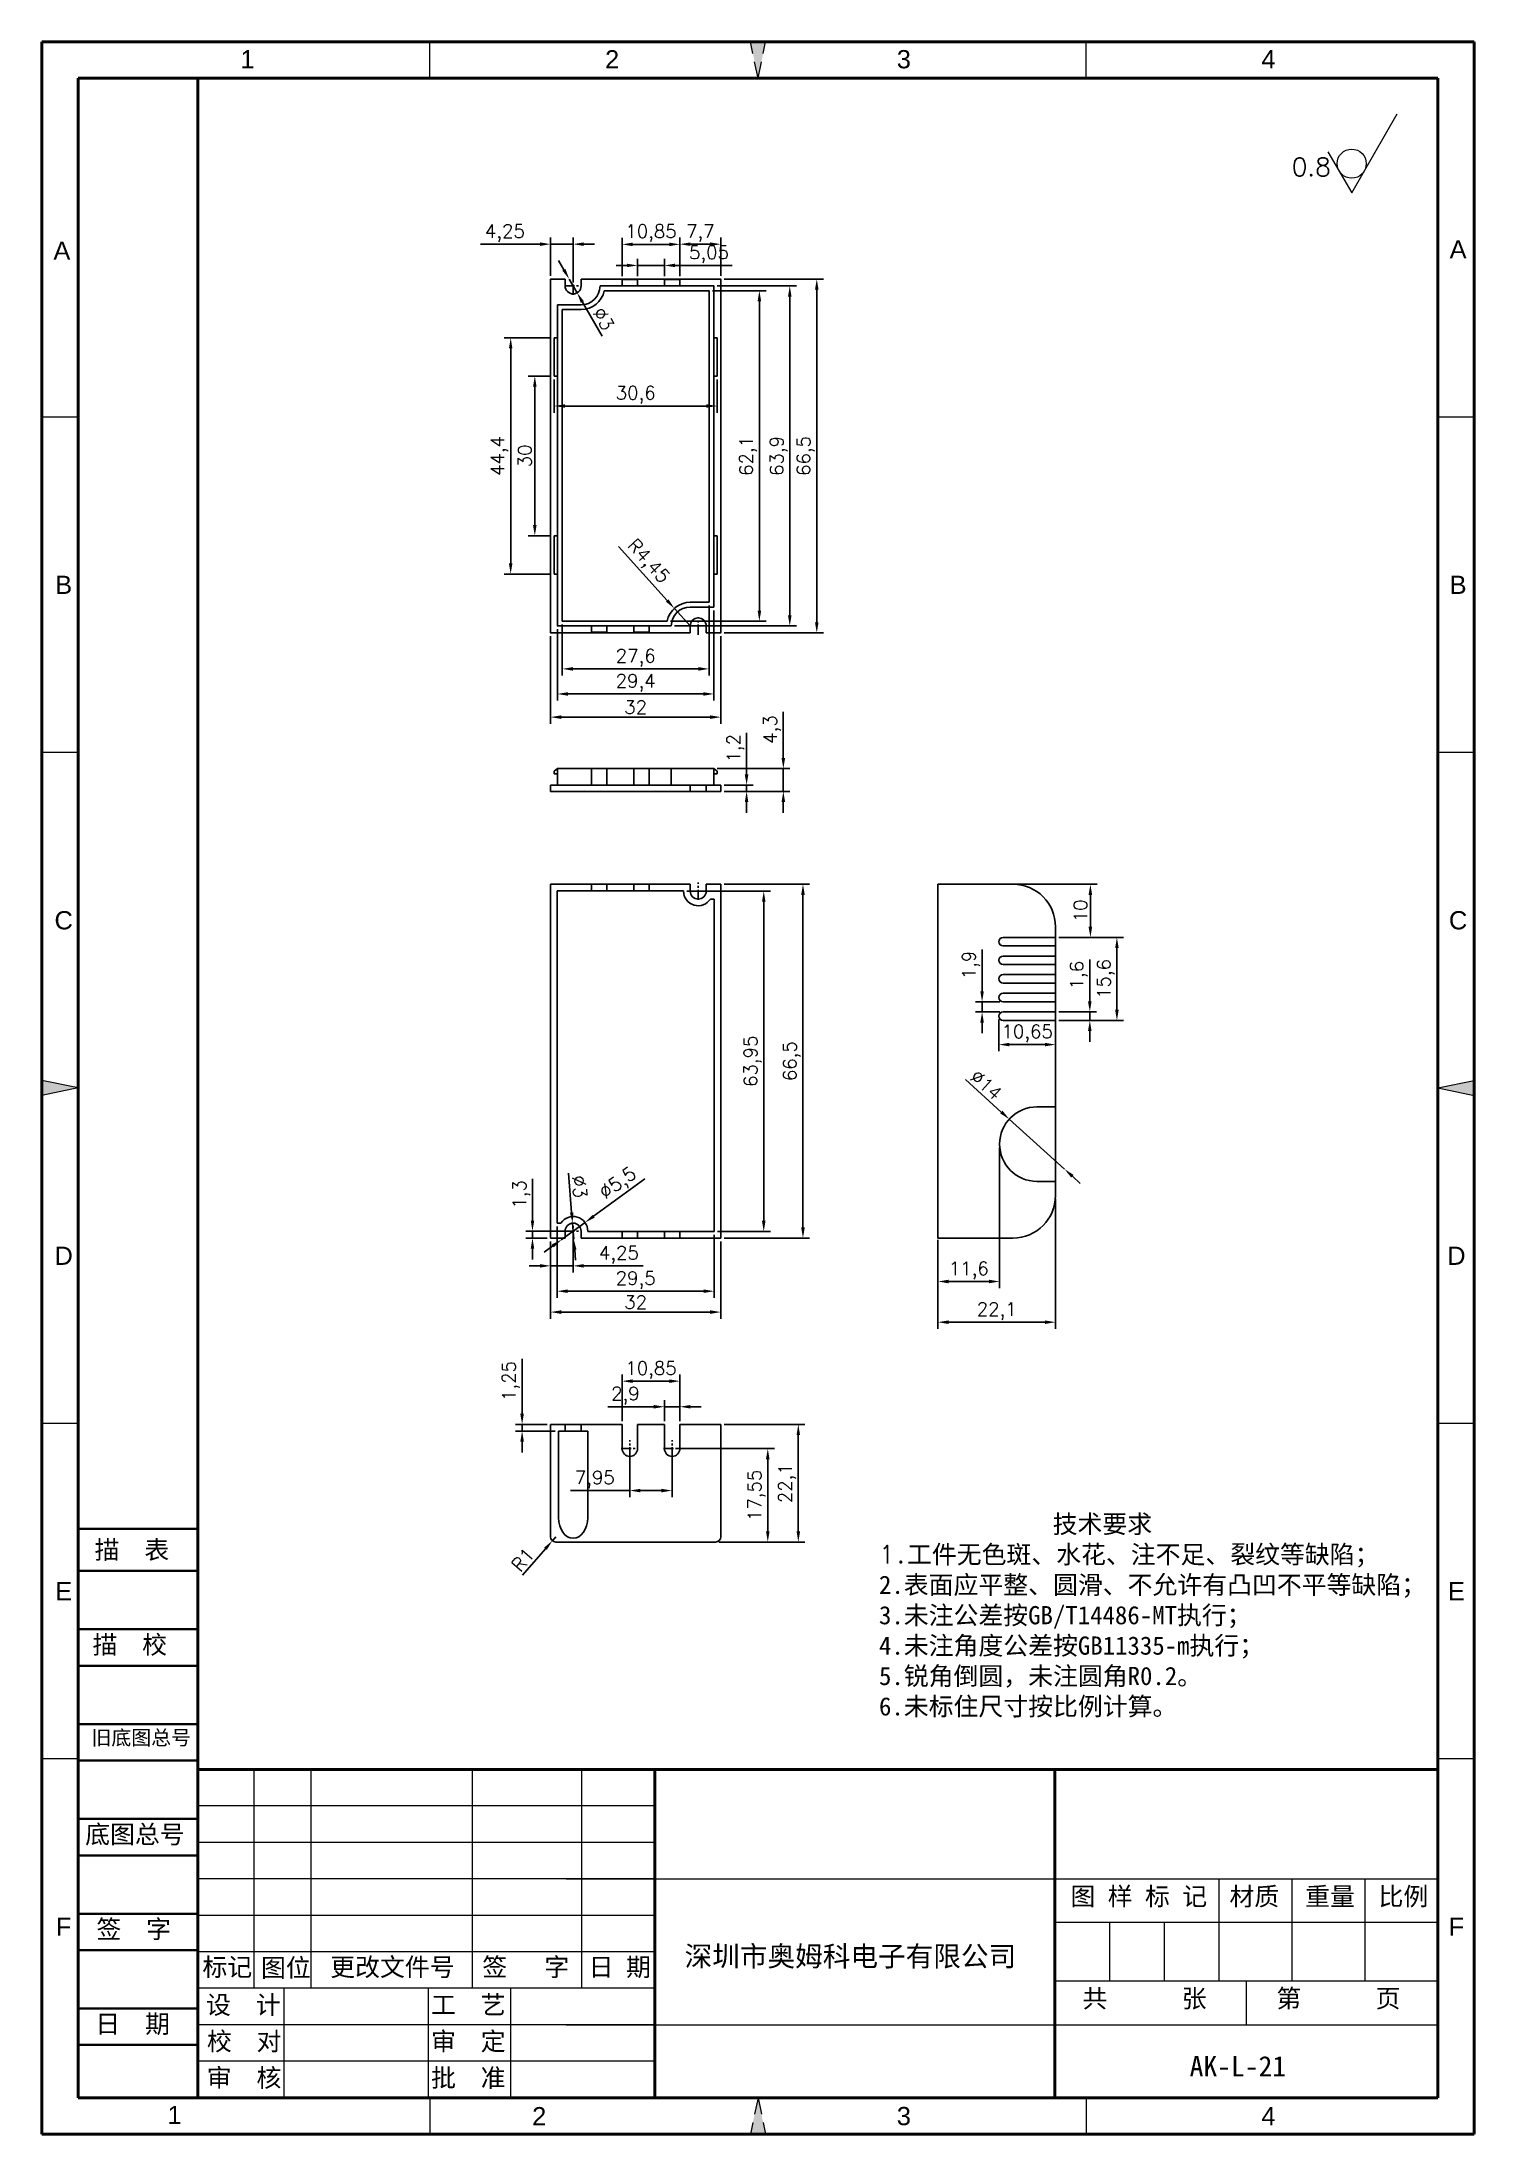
# Model space of a CAD drawing. Header units: millimetres. Extents: x 19965 to 22482, y -501 to 285.
# Drawn here: x 20527 to 20796.1, y -471.3 to -78 of the extents above; entities that cross this region are included whole.
import ezdxf
from ezdxf.enums import TextEntityAlignment as Align

# ---------------------------------------------------------------- set-up
doc = ezdxf.new("R2010")
doc.units = ezdxf.units.MM
for name, pattern in [('ACAD_ISO10W100', [18, 12, -3, 0, -3]), ('CENTER', [50.8, 31.75, -6.35, 6.35, -6.35]), ('HIDDEN2', [4.7625, 3.175, -1.5875])]:
    doc.linetypes.add(name, pattern=pattern)
for name, color, linetype, lineweight in [('dim', 82, 'Continuous', 9), ('图层1', 7, 'ACAD_ISO10W100', 15), ('图层2', 7, 'Continuous', 30), ('图层3', 7, 'Continuous', 15), ('图层4', 7, 'Continuous', 40), ('图层5', 7, 'HIDDEN2', 15), ('细实线', 3, 'Continuous', 18)]:
    doc.layers.add(name, color=color, linetype=linetype, lineweight=lineweight)
doc.layers.add('尺寸线', color=7, linetype='Continuous')
doc.styles.get("Standard").update_dxf_attribs({"font": 'txt', "bigfont": 'gbcbig.shx'})
doc.styles.add('样式 3', font='arial.ttf', dxfattribs={"height": 3.8})
doc.dimstyles.new('ISO-25', dxfattribs={"dimtxt": 2.5, "dimasz": 2.5, "dimexe": 1.25, "dimexo": 0.625, "dimtad": 1, "dimtxsty": 'Standard', "dimcen": 2.5, "dimadec": 0, "dimazin": 0, "dimtfac": 1, "dimtmove": 0, "dimatfit": 3, "dimfxl": 1, "dimarcsym": 0})

msp = doc.modelspace()

# ---------------------------------------------------------------- texts
at = {"layer": '图层1', "color": 0, "style": '样式 3'}
for s, p in [('B', (20531.052, -180.088)), ('B', (20793.112, -180.088)), ('C', (20531.052, -243.134)), ('C', (20793.112, -243.134)), ('D', (20531.052, -306.18)), ('D', (20792.791, -306.18)), ('E', (20531.052, -369.226)), ('E', (20792.791, -369.226)), ('F', (20531.052, -432.272)), ('F', (20792.791, -432.272))]:
    msp.add_text(s, height=3.426, dxfattribs=at).set_placement(p, align=Align.MIDDLE)
at = {"layer": '图层1', "color": 0, "attachment_point": 1}
for s, insert, char_height, width in [('{\\fSimSun|b0|i0|c134|p2;图 样 标 记}', (20720.267, -424.85), 3.42642, 42.50991), ('{\\fSimSun|b0|i0|c134|p2;材质 }', (20750.151, -424.865), 3.42642, 28.57673), ('{\\fSimSun|b0|i0|c134|p2;深圳市奥姆科电子有限公司}', (20647.749, -435.921), 3.80713, 71.9369), ('{\\fSimSun|b0|i0|c134|p2;标记}', (20557.139, -438.138), 3.42642, 9.59397), ('{\\fSimSun|b0|i0|c134|p2;图位}', (20568.142, -438.276), 3.42642, 9.59397), ('{\\fSimSun|b0|i0|c134|p2;更改文件号}', (20581.152, -438.138), 3.42642, 28.57673), ('{\\fSimSun|b0|i0|c134|p2;审  核}', (20557.945, -458.955), 3.42642, 27.78591), ('{\\fSimSun|b0|i0|c134|p2;批  准}', (20600.099, -458.955), 3.42642, 28.57673), ('{\\fSimSun|b0|i0|c134|p2;AK-L-21}', (20742.662, -456.596), 3.80713, 47.23323)]:
    msp.add_mtext(s, dxfattribs=dict(at, insert=insert, char_height=char_height, width=width))
at = {"layer": '图层2', "color": 0, "attachment_point": 1}
for s, insert, char_height, width in [('{\\fSimSun|b0|i0|c134|p2;描\\fSimSun|b0|i0|c0|p2;  \\fSimSun|b0|i0|c134|p2;表}', (20536.867, -359.741), 3.42638, 38.39488), ('{\\fSimSun|b0|i0|c134|p2;描\\fSimSun|b0|i0|c0|p2;  \\fSimSun|b0|i0|c134|p2;校}', (20536.477, -377.558), 3.42638, 38.39488), ('{\\fSimSun|b0|i0|c134|p2;旧底图总号}', (20536.284, -395.375), 2.74113, 38.39488), ('{\\fSimSun|b0|i0|c134|p2;底图总号}', (20535.096, -413.192), 3.42638, 38.39488), ('{\\fSimSun|b0|i0|c134|p2;重量 }', (20764.378, -424.865), 3.42642, 28.57673), ('{\\fSimSun|b0|i0|c134|p2;比例 }', (20778.163, -424.865), 3.42642, 28.57673), ('{\\fSimSun|b0|i0|c134|p2;签\\fSimSun|b0|i0|c0|p2;  \\fSimSun|b0|i0|c134|p2;字}', (20537.218, -431.009), 3.42638, 38.39488), ('{\\fSimSun|b0|i0|c134|p2;签   字}', (20609.724, -438.138), 3.42642, 28.57673), ('{\\fSimSun|b0|i0|c134|p2;日 期}', (20629.739, -438.138), 3.42642, 28.57673), ('{\\fSimSun|b0|i0|c134|p2;共      张}', (20722.525, -444.038), 3.42642, 37.91013), ('{\\fSimSun|b0|i0|c134|p2;第      页}', (20758.958, -444.038), 3.42642, 35.18807), ('{\\fSimSun|b0|i0|c134|p2;设  计}', (20557.812, -445.249), 3.42642, 26.56021), ('{\\fSimSun|b0|i0|c134|p2;工  艺}', (20600.099, -445.249), 3.42642, 28.57673), ('{\\fSimSun|b0|i0|c134|p2;日\\fSimSun|b0|i0|c0|p2;  \\fSimSun|b0|i0|c134|p2;期}', (20537.023, -448.827), 3.42638, 38.39488), ('{\\fSimSun|b0|i0|c134|p2;校  对}', (20557.977, -452.102), 3.42642, 24.84399), ('{\\fSimSun|b0|i0|c134|p2;审  定}', (20600.099, -452.102), 3.42642, 28.57673)]:
    msp.add_mtext(s, dxfattribs=dict(at, insert=insert, char_height=char_height, width=width))
at = {"layer": '图层3', "color": 0, "insert": (20684.28, -354.884), "char_height": 3.42642, "width": 162.28996, "attachment_point": 1}
msp.add_mtext('{\\fSimSun|b0|i0|c134|p54;              技术要求\\P}1{\\fSimSun|b0|i0|c134|p54;.工件无色斑、水花、注不足、裂纹等缺陷；\\P2.表面应平整、圆滑、不允许有凸凹不平等缺陷；\\P3.未注公差按GB/T14486-MT执行；\\P4.未注角度公差按GB11335-m执行；\\P5.锐角倒圆，未注圆角R0.2。}\\P{\\fSimSun|b0|i0|c134|p2;6.未标住尺寸按比例计算。}', dxfattribs=at)
at = {"layer": '图层5', "color": 0, "style": '样式 3'}
for s, p in [('1', (20565.602, -81.31)), ('2', (20634.13, -81.31)), ('3', (20688.953, -81.31)), ('4', (20757.481, -81.31)), ('A', (20530.719, -117.292)), ('A', (20793.112, -117.042)), ('1', (20551.896, -467.659)), ('2', (20620.425, -467.864)), ('3', (20688.953, -467.864)), ('4', (20757.481, -467.864))]:
    msp.add_text(s, height=3.426, dxfattribs=at).set_placement(p, align=Align.MIDDLE)
at = {"layer": '细实线', "color": 0, "insert": (20761.852, -99.843), "char_height": 3.4264, "width": 12.79235, "attachment_point": 1}
msp.add_mtext('0.8', dxfattribs=at)

# ---------------------------------------------------------------- blocks, each defined once
blk = doc.blocks.new('*D1343')
at = {"layer": 'Defpoints', "color": 0, "transparency": 16777216}
for p in [(20654.55, -122.62), (20672.59, -122.62), (20654.55, -189.12)]:
    blk.add_point(p, dxfattribs=at)
at = {"layer": 'dim', "color": 0, "lineweight": -2, "transparency": 16777216}
for p, q in [((20655.18, -122.62), (20673.84, -122.62)), ((20672.59, -187.12), (20672.59, -124.62)), ((20655.18, -189.12), (20673.84, -189.12))]:
    blk.add_line(p, q, dxfattribs=at)
at = {"layer": 'dim', "color": 0, "transparency": 16777216}
for points in [[(20672.25, -124.62), (20672.92, -124.62), (20672.59, -122.62)], [(20672.25, -187.12), (20672.92, -187.12), (20672.59, -189.12)]]:
    blk.add_solid(points, dxfattribs=at)
at = {"layer": 'dim', "color": 0, "transparency": 16777216, "insert": (20670.5, -155.87), "char_height": 2.5, "attachment_point": 5, "rotation": 90}
blk.add_mtext('66,5', dxfattribs=at)
blk = doc.blocks.new('*D1344')
at = {"layer": 'Defpoints', "color": 0, "transparency": 16777216}
for p in [(20653.25, -123.92), (20667.51, -123.92), (20645.25, -187.82)]:
    blk.add_point(p, dxfattribs=at)
at = {"layer": 'dim', "color": 0, "lineweight": -2, "transparency": 16777216}
for p, q in [((20653.88, -123.92), (20668.76, -123.92)), ((20667.51, -185.82), (20667.51, -125.92)), ((20645.88, -187.82), (20668.76, -187.82))]:
    blk.add_line(p, q, dxfattribs=at)
at = {"layer": 'dim', "color": 0, "transparency": 16777216}
for points in [[(20667.18, -125.92), (20667.85, -125.92), (20667.51, -123.92)], [(20667.18, -185.82), (20667.85, -185.82), (20667.51, -187.82)]]:
    blk.add_solid(points, dxfattribs=at)
at = {"layer": 'dim', "color": 0, "transparency": 16777216, "insert": (20665.43, -155.87), "char_height": 2.5, "attachment_point": 5, "rotation": 90}
blk.add_mtext('63,9', dxfattribs=at)
blk = doc.blocks.new('*D1345')
at = {"layer": 'Defpoints', "color": 0, "transparency": 16777216}
for p in [(20652.35, -124.82), (20661.8, -124.82), (20644.44, -186.92)]:
    blk.add_point(p, dxfattribs=at)
at = {"layer": 'dim', "color": 0, "lineweight": -2, "transparency": 16777216}
for p, q in [((20652.98, -124.82), (20663.05, -124.82)), ((20661.8, -184.92), (20661.8, -126.82)), ((20645.07, -186.92), (20663.05, -186.92))]:
    blk.add_line(p, q, dxfattribs=at)
at = {"layer": 'dim', "color": 0, "transparency": 16777216}
for points in [[(20661.47, -126.82), (20662.14, -126.82), (20661.8, -124.82)], [(20661.47, -184.92), (20662.14, -184.92), (20661.8, -186.92)]]:
    blk.add_solid(points, dxfattribs=at)
at = {"layer": 'dim', "color": 0, "transparency": 16777216, "insert": (20659.72, -155.87), "char_height": 2.5, "attachment_point": 5, "rotation": 90}
blk.add_mtext('62,1', dxfattribs=at)
blk = doc.blocks.new('*D1346')
at = {"layer": 'Defpoints', "color": 0, "transparency": 16777216}
for p in [(20622.55, -189.12), (20654.55, -189.12), (20622.55, -204.96)]:
    blk.add_point(p, dxfattribs=at)
at = {"layer": 'dim', "color": 0, "lineweight": -2, "transparency": 16777216}
for p, q in [((20622.55, -189.75), (20622.55, -206.21)), ((20654.55, -189.75), (20654.55, -206.21)), ((20652.55, -204.96), (20624.55, -204.96))]:
    blk.add_line(p, q, dxfattribs=at)
at = {"layer": 'dim', "color": 0, "transparency": 16777216}
for points in [[(20624.55, -204.62), (20624.55, -205.29), (20622.55, -204.96)], [(20652.55, -204.62), (20652.55, -205.29), (20654.55, -204.96)]]:
    blk.add_solid(points, dxfattribs=at)
at = {"layer": 'dim', "color": 0, "transparency": 16777216, "insert": (20638.55, -203.08), "char_height": 2.5, "attachment_point": 5}
blk.add_mtext('32', dxfattribs=at)
blk = doc.blocks.new('*D1347')
at = {"layer": 'Defpoints', "color": 0, "transparency": 16777216}
for p in [(20653.25, -184.27), (20623.85, -187.82), (20653.25, -200.6)]:
    blk.add_point(p, dxfattribs=at)
at = {"layer": 'dim', "color": 0, "lineweight": -2, "transparency": 16777216}
for p, q in [((20623.85, -188.45), (20623.85, -201.85)), ((20653.25, -184.9), (20653.25, -201.85)), ((20625.85, -200.6), (20651.25, -200.6))]:
    blk.add_line(p, q, dxfattribs=at)
at = {"layer": 'dim', "color": 0, "transparency": 16777216}
for points in [[(20625.85, -200.27), (20625.85, -200.94), (20623.85, -200.6)], [(20651.25, -200.27), (20651.25, -200.94), (20653.25, -200.6)]]:
    blk.add_solid(points, dxfattribs=at)
at = {"layer": 'dim', "color": 0, "transparency": 16777216, "insert": (20638.55, -198.52), "char_height": 2.5, "attachment_point": 5}
blk.add_mtext('29,4', dxfattribs=at)
blk = doc.blocks.new('*D1348')
at = {"layer": 'Defpoints', "color": 0, "transparency": 16777216}
for p in [(20652.35, -183.37), (20624.75, -186.92), (20652.35, -195.89)]:
    blk.add_point(p, dxfattribs=at)
at = {"layer": 'dim', "color": 0, "lineweight": -2, "transparency": 16777216}
for p, q in [((20652.35, -184), (20652.35, -197.14)), ((20624.75, -187.55), (20624.75, -197.14)), ((20626.75, -195.89), (20650.35, -195.89))]:
    blk.add_line(p, q, dxfattribs=at)
at = {"layer": 'dim', "color": 0, "transparency": 16777216}
for points in [[(20626.75, -195.56), (20626.75, -196.22), (20624.75, -195.89)], [(20650.35, -195.56), (20650.35, -196.22), (20652.35, -195.89)]]:
    blk.add_solid(points, dxfattribs=at)
at = {"layer": 'dim', "color": 0, "transparency": 16777216, "insert": (20638.55, -193.81), "char_height": 2.5, "attachment_point": 5}
blk.add_mtext('27,6', dxfattribs=at)
blk = doc.blocks.new('*D1349')
at = {"layer": 'Defpoints', "color": 0, "transparency": 16777216}
for p in [(20626.06, -122.62), (20627.55, -125.22)]:
    blk.add_point(p, dxfattribs=at)
at = {"layer": 'dim', "color": 0, "lineweight": -2, "transparency": 16777216}
for p, q in [((20625.06, -120.88), (20624.07, -119.15)), ((20626.06, -122.62), (20627.55, -125.22)), ((20632.23, -133.39), (20628.54, -126.96))]:
    blk.add_line(p, q, dxfattribs=at)
at = {"layer": 'dim', "color": 0, "transparency": 16777216}
for points in [[(20625.35, -120.72), (20624.77, -121.05), (20626.06, -122.62)], [(20628.83, -126.79), (20628.25, -127.12), (20627.55, -125.22)]]:
    blk.add_solid(points, dxfattribs=at)
at = {"layer": 'dim', "color": 0, "transparency": 16777216, "insert": (20632.51, -130.11), "char_height": 2.5, "attachment_point": 5, "rotation": 299.8375}
blk.add_mtext('∅3', dxfattribs=at)
blk = doc.blocks.new('*D1350')
at = {"layer": 'Defpoints', "color": 0, "transparency": 16777216}
for p in [(20615.06, -133.67), (20623.25, -133.67), (20623.25, -178.07)]:
    blk.add_point(p, dxfattribs=at)
at = {"layer": 'dim', "color": 0, "lineweight": -2, "transparency": 16777216}
for p, q in [((20622.63, -133.67), (20613.81, -133.67)), ((20615.06, -176.07), (20615.06, -135.67)), ((20622.63, -178.07), (20613.81, -178.07))]:
    blk.add_line(p, q, dxfattribs=at)
at = {"layer": 'dim', "color": 0, "transparency": 16777216}
for points in [[(20614.73, -135.67), (20615.39, -135.67), (20615.06, -133.67)], [(20614.73, -176.07), (20615.39, -176.07), (20615.06, -178.07)]]:
    blk.add_solid(points, dxfattribs=at)
at = {"layer": 'dim', "color": 0, "transparency": 16777216, "insert": (20612.98, -155.87), "char_height": 2.5, "attachment_point": 5, "rotation": 90}
blk.add_mtext('44,4', dxfattribs=at)
blk = doc.blocks.new('*D1351')
at = {"layer": 'Defpoints', "color": 0, "transparency": 16777216}
for p in [(20619.6, -140.87), (20623.25, -140.87), (20623.25, -170.87)]:
    blk.add_point(p, dxfattribs=at)
at = {"layer": 'dim', "color": 0, "lineweight": -2, "transparency": 16777216}
for p, q in [((20622.63, -140.87), (20618.35, -140.87)), ((20619.6, -168.87), (20619.6, -142.87)), ((20622.63, -170.87), (20618.35, -170.87))]:
    blk.add_line(p, q, dxfattribs=at)
at = {"layer": 'dim', "color": 0, "transparency": 16777216}
for points in [[(20619.26, -142.87), (20619.93, -142.87), (20619.6, -140.87)], [(20619.26, -168.87), (20619.93, -168.87), (20619.6, -170.87)]]:
    blk.add_solid(points, dxfattribs=at)
at = {"layer": 'dim', "color": 0, "transparency": 16777216, "insert": (20617.72, -155.87), "char_height": 2.5, "attachment_point": 5, "rotation": 90}
blk.add_mtext('30', dxfattribs=at)
blk = doc.blocks.new('*D1352')
at = {"layer": 'Defpoints', "color": 0, "transparency": 16777216}
for p in [(20654.55, -217.72), (20654.55, -218.92), (20659.4, -217.72)]:
    blk.add_point(p, dxfattribs=at)
at = {"layer": 'dim', "color": 0, "lineweight": -2, "transparency": 16777216}
for p, q in [((20659.4, -215.72), (20659.4, -207.89)), ((20655.18, -217.72), (20660.65, -217.72)), ((20655.18, -218.92), (20660.65, -218.92)), ((20659.4, -218.92), (20659.4, -217.72)), ((20659.4, -220.92), (20659.4, -222.92))]:
    blk.add_line(p, q, dxfattribs=at)
at = {"layer": 'dim', "color": 0, "transparency": 16777216}
for points in [[(20659.06, -215.72), (20659.73, -215.72), (20659.4, -217.72)], [(20659.06, -220.92), (20659.73, -220.92), (20659.4, -218.92)]]:
    blk.add_solid(points, dxfattribs=at)
at = {"layer": 'dim', "color": 0, "transparency": 16777216, "insert": (20657.31, -210.81), "char_height": 2.5, "attachment_point": 5, "rotation": 90}
blk.add_mtext('1,2', dxfattribs=at)
blk = doc.blocks.new('*D1353')
at = {"layer": 'Defpoints', "color": 0, "transparency": 16777216}
for p in [(20653.25, -214.62), (20666.3, -214.62), (20654.55, -218.92)]:
    blk.add_point(p, dxfattribs=at)
at = {"layer": 'dim', "color": 0, "lineweight": -2, "transparency": 16777216}
for p, q in [((20666.3, -212.62), (20666.3, -203.96)), ((20653.88, -214.62), (20667.55, -214.62)), ((20666.3, -218.92), (20666.3, -214.62)), ((20655.18, -218.92), (20667.55, -218.92)), ((20666.3, -220.92), (20666.3, -222.92))]:
    blk.add_line(p, q, dxfattribs=at)
at = {"layer": 'dim', "color": 0, "transparency": 16777216}
for points in [[(20665.97, -212.62), (20666.64, -212.62), (20666.3, -214.62)], [(20665.97, -220.92), (20666.64, -220.92), (20666.3, -218.92)]]:
    blk.add_solid(points, dxfattribs=at)
at = {"layer": 'dim', "color": 0, "transparency": 16777216, "insert": (20664.22, -207.29), "char_height": 2.5, "attachment_point": 5, "rotation": 90}
blk.add_mtext('4,3', dxfattribs=at)
blk = doc.blocks.new('*D1354')
at = {"layer": 'Defpoints', "color": 0, "transparency": 16777216}
for p in [(20645.82, -184.52), (20648.8, -187.82)]:
    blk.add_point(p, dxfattribs=at)
at = {"layer": 'dim', "color": 0, "lineweight": -2, "transparency": 16777216}
for p, q in [((20635.3, -172.91), (20644.47, -183.04)), ((20648.8, -187.82), (20645.82, -184.52))]:
    blk.add_line(p, q, dxfattribs=at)
at = {"layer": 'dim', "color": 0, "transparency": 16777216}
blk.add_solid([(20644.72, -182.82), (20644.23, -183.26), (20645.82, -184.52)], dxfattribs=at)
at = {"layer": 'dim', "color": 0, "transparency": 16777216, "insert": (20640.76, -175.83), "char_height": 2.5, "attachment_point": 5, "rotation": 312.1488}
blk.add_mtext('R4,45', dxfattribs=at)
blk = doc.blocks.new('*D1355')
at = {"layer": 'Defpoints', "color": 0, "transparency": 16777216}
for p in [(20623.25, -140.87), (20653.85, -140.87), (20653.85, -146.49)]:
    blk.add_point(p, dxfattribs=at)
at = {"layer": 'dim', "color": 0, "lineweight": -2, "transparency": 16777216}
for p, q in [((20623.25, -141.5), (20623.25, -147.74)), ((20653.85, -141.5), (20653.85, -147.74)), ((20625.25, -146.49), (20651.85, -146.49))]:
    blk.add_line(p, q, dxfattribs=at)
at = {"layer": 'dim', "color": 0, "transparency": 16777216}
for points in [[(20625.25, -146.15), (20625.25, -146.82), (20623.25, -146.49)], [(20651.85, -146.15), (20651.85, -146.82), (20653.85, -146.49)]]:
    blk.add_solid(points, dxfattribs=at)
at = {"layer": 'dim', "color": 0, "transparency": 16777216, "insert": (20638.55, -144.4), "char_height": 2.5, "attachment_point": 5}
blk.add_mtext('30,6', dxfattribs=at)
blk = doc.blocks.new('*D1356')
at = {"layer": 'Defpoints', "color": 0, "transparency": 16777216}
for p in [(20622.55, -116.07), (20622.55, -122.62), (20626.8, -123.92)]:
    blk.add_point(p, dxfattribs=at)
at = {"layer": 'dim', "color": 0, "lineweight": -2, "transparency": 16777216}
for p, q in [((20620.55, -116.07), (20609.39, -116.07)), ((20622.55, -122), (20622.55, -114.82)), ((20626.8, -116.07), (20622.55, -116.07)), ((20626.8, -123.3), (20626.8, -114.82)), ((20628.8, -116.07), (20630.8, -116.07))]:
    blk.add_line(p, q, dxfattribs=at)
at = {"layer": 'dim', "color": 0, "transparency": 16777216}
for points in [[(20620.55, -115.74), (20620.55, -116.41), (20622.55, -116.07)], [(20628.8, -115.74), (20628.8, -116.41), (20626.8, -116.07)]]:
    blk.add_solid(points, dxfattribs=at)
at = {"layer": 'dim', "color": 0, "transparency": 16777216, "insert": (20613.97, -113.99), "char_height": 2.5, "attachment_point": 5}
blk.add_mtext('4,25', dxfattribs=at)
blk = doc.blocks.new('*D1357')
at = {"layer": 'Defpoints', "color": 0, "transparency": 16777216}
for p in [(20636, -116.11), (20636, -122.72), (20646.85, -122.72)]:
    blk.add_point(p, dxfattribs=at)
at = {"layer": 'dim', "color": 0, "lineweight": -2, "transparency": 16777216}
for p, q in [((20636, -122.1), (20636, -114.86)), ((20644.85, -116.11), (20638, -116.11)), ((20646.85, -122.1), (20646.85, -114.86))]:
    blk.add_line(p, q, dxfattribs=at)
at = {"layer": 'dim', "color": 0, "transparency": 16777216}
for points in [[(20638, -115.78), (20638, -116.45), (20636, -116.11)], [(20644.85, -115.78), (20644.85, -116.45), (20646.85, -116.11)]]:
    blk.add_solid(points, dxfattribs=at)
at = {"layer": 'dim', "color": 0, "transparency": 16777216, "insert": (20641.43, -114.03), "char_height": 2.5, "attachment_point": 5}
blk.add_mtext('10,85', dxfattribs=at)
blk = doc.blocks.new('*D1358')
at = {"layer": 'Defpoints', "color": 0, "transparency": 16777216}
for p in [(20643.95, -120.07), (20638.9, -122.72), (20643.95, -122.72)]:
    blk.add_point(p, dxfattribs=at)
at = {"layer": 'dim', "color": 0, "lineweight": -2, "transparency": 16777216}
for p, q in [((20636.9, -120.07), (20634.9, -120.07)), ((20638.9, -122.1), (20638.9, -118.82)), ((20638.9, -120.07), (20643.95, -120.07)), ((20643.95, -122.1), (20643.95, -118.82)), ((20645.95, -120.07), (20656.7, -120.07))]:
    blk.add_line(p, q, dxfattribs=at)
at = {"layer": 'dim', "color": 0, "transparency": 16777216}
for points in [[(20636.9, -119.74), (20636.9, -120.4), (20638.9, -120.07)], [(20645.95, -119.74), (20645.95, -120.4), (20643.95, -120.07)]]:
    blk.add_solid(points, dxfattribs=at)
at = {"layer": 'dim', "color": 0, "transparency": 16777216, "insert": (20652.33, -117.99), "char_height": 2.5, "attachment_point": 5}
blk.add_mtext('5,05', dxfattribs=at)
blk = doc.blocks.new('*D1359')
at = {"layer": 'Defpoints', "color": 0, "transparency": 16777216}
for p in [(20646.85, -116.08), (20646.85, -122.72), (20654.55, -122.62)]:
    blk.add_point(p, dxfattribs=at)
at = {"layer": 'dim', "color": 0, "lineweight": -2, "transparency": 16777216}
for p, q in [((20646.85, -122.1), (20646.85, -114.83)), ((20652.55, -116.08), (20648.85, -116.08)), ((20654.55, -122), (20654.55, -114.83))]:
    blk.add_line(p, q, dxfattribs=at)
at = {"layer": 'dim', "color": 0, "transparency": 16777216}
for points in [[(20648.85, -115.74), (20648.85, -116.41), (20646.85, -116.08)], [(20652.55, -115.74), (20652.55, -116.41), (20654.55, -116.08)]]:
    blk.add_solid(points, dxfattribs=at)
at = {"layer": 'dim', "color": 0, "transparency": 16777216, "insert": (20650.7, -113.99), "char_height": 2.5, "attachment_point": 5}
blk.add_mtext('7,7', dxfattribs=at)
blk = doc.blocks.new('*D1360')
at = {"layer": 'Defpoints', "color": 0, "transparency": 16777216}
for p in [(20654.55, -236.36), (20669.99, -236.36), (20654.55, -302.86)]:
    blk.add_point(p, dxfattribs=at)
at = {"layer": 'dim', "color": 0, "lineweight": -2, "transparency": 16777216}
for p, q in [((20655.18, -236.36), (20671.24, -236.36)), ((20669.99, -300.86), (20669.99, -238.36)), ((20655.18, -302.86), (20671.24, -302.86))]:
    blk.add_line(p, q, dxfattribs=at)
at = {"layer": 'dim', "color": 0, "transparency": 16777216}
for points in [[(20669.66, -238.36), (20670.33, -238.36), (20669.99, -236.36)], [(20669.66, -300.86), (20670.33, -300.86), (20669.99, -302.86)]]:
    blk.add_solid(points, dxfattribs=at)
at = {"layer": 'dim', "color": 0, "transparency": 16777216, "insert": (20667.91, -269.61), "char_height": 2.5, "attachment_point": 5, "rotation": 90}
blk.add_mtext('66,5', dxfattribs=at)
blk = doc.blocks.new('*D1361')
at = {"layer": 'Defpoints', "color": 0, "transparency": 16777216}
for p in [(20647.55, -237.66), (20653.3, -301.61), (20662.62, -301.61)]:
    blk.add_point(p, dxfattribs=at)
at = {"layer": 'dim', "color": 0, "lineweight": -2, "transparency": 16777216}
for p, q in [((20648.18, -237.66), (20663.87, -237.66)), ((20662.62, -239.66), (20662.62, -299.61)), ((20653.93, -301.61), (20663.87, -301.61))]:
    blk.add_line(p, q, dxfattribs=at)
at = {"layer": 'dim', "color": 0, "transparency": 16777216}
for points in [[(20662.29, -239.66), (20662.96, -239.66), (20662.62, -237.66)], [(20662.29, -299.61), (20662.96, -299.61), (20662.62, -301.61)]]:
    blk.add_solid(points, dxfattribs=at)
at = {"layer": 'dim', "color": 0, "transparency": 16777216, "insert": (20660.54, -269.63), "char_height": 2.5, "attachment_point": 5, "rotation": 90}
blk.add_mtext('63,95', dxfattribs=at)
blk = doc.blocks.new('*D1362')
at = {"layer": 'Defpoints', "color": 0, "transparency": 16777216}
for p in [(20622.55, -302.86), (20654.55, -302.86), (20622.55, -316.77)]:
    blk.add_point(p, dxfattribs=at)
at = {"layer": 'dim', "color": 0, "lineweight": -2, "transparency": 16777216}
for p, q in [((20622.55, -303.48), (20622.55, -318.02)), ((20654.55, -303.48), (20654.55, -318.02)), ((20652.55, -316.77), (20624.55, -316.77))]:
    blk.add_line(p, q, dxfattribs=at)
at = {"layer": 'dim', "color": 0, "transparency": 16777216}
for points in [[(20624.55, -316.44), (20624.55, -317.11), (20622.55, -316.77)], [(20652.55, -316.44), (20652.55, -317.11), (20654.55, -316.77)]]:
    blk.add_solid(points, dxfattribs=at)
at = {"layer": 'dim', "color": 0, "transparency": 16777216, "insert": (20638.55, -314.9), "char_height": 2.5, "attachment_point": 5}
blk.add_mtext('32', dxfattribs=at)
blk = doc.blocks.new('*D1363')
at = {"layer": 'Defpoints', "color": 0, "transparency": 16777216}
for p in [(20623.8, -300.06), (20653.3, -301.61), (20653.3, -312.84)]:
    blk.add_point(p, dxfattribs=at)
at = {"layer": 'dim', "color": 0, "lineweight": -2, "transparency": 16777216}
for p, q in [((20623.8, -300.68), (20623.8, -314.09)), ((20653.3, -302.23), (20653.3, -314.09)), ((20625.8, -312.84), (20651.3, -312.84))]:
    blk.add_line(p, q, dxfattribs=at)
at = {"layer": 'dim', "color": 0, "transparency": 16777216}
for points in [[(20625.8, -312.51), (20625.8, -313.18), (20623.8, -312.84)], [(20651.3, -312.51), (20651.3, -313.18), (20653.3, -312.84)]]:
    blk.add_solid(points, dxfattribs=at)
at = {"layer": 'dim', "color": 0, "transparency": 16777216, "insert": (20638.55, -310.76), "char_height": 2.5, "attachment_point": 5}
blk.add_mtext('29,5', dxfattribs=at)
blk = doc.blocks.new('*D1364')
at = {"layer": 'Defpoints', "color": 0, "transparency": 16777216}
for p in [(20626.8, -301.56), (20622.55, -302.86), (20626.8, -308.08)]:
    blk.add_point(p, dxfattribs=at)
at = {"layer": 'dim', "color": 0, "lineweight": -2, "transparency": 16777216}
for p, q in [((20626.8, -302.18), (20626.8, -309.33)), ((20622.55, -303.48), (20622.55, -309.33)), ((20620.55, -308.08), (20618.55, -308.08)), ((20622.55, -308.08), (20626.8, -308.08)), ((20628.8, -308.08), (20639.97, -308.08))]:
    blk.add_line(p, q, dxfattribs=at)
at = {"layer": 'dim', "color": 0, "transparency": 16777216}
for points in [[(20620.55, -307.75), (20620.55, -308.42), (20622.55, -308.08)], [(20628.8, -307.75), (20628.8, -308.42), (20626.8, -308.08)]]:
    blk.add_solid(points, dxfattribs=at)
at = {"layer": 'dim', "color": 0, "transparency": 16777216, "insert": (20635.39, -306), "char_height": 2.5, "attachment_point": 5}
blk.add_mtext('4,25', dxfattribs=at)
blk = doc.blocks.new('*D1365')
at = {"layer": 'Defpoints', "color": 0, "transparency": 16777216}
for p in [(20619.16, -301.56), (20626.8, -301.56), (20622.55, -302.86)]:
    blk.add_point(p, dxfattribs=at)
at = {"layer": 'dim', "color": 0, "lineweight": -2, "transparency": 16777216}
for p, q in [((20619.16, -299.56), (20619.16, -291.72)), ((20626.18, -301.56), (20617.91, -301.56)), ((20619.16, -302.86), (20619.16, -301.56)), ((20621.93, -302.86), (20617.91, -302.86)), ((20619.16, -304.86), (20619.16, -306.86))]:
    blk.add_line(p, q, dxfattribs=at)
at = {"layer": 'dim', "color": 0, "transparency": 16777216}
for points in [[(20618.83, -299.56), (20619.49, -299.56), (20619.16, -301.56)], [(20618.83, -304.86), (20619.49, -304.86), (20619.16, -302.86)]]:
    blk.add_solid(points, dxfattribs=at)
at = {"layer": 'dim', "color": 0, "transparency": 16777216, "insert": (20617.08, -294.64), "char_height": 2.5, "attachment_point": 5, "rotation": 90}
blk.add_mtext('1,3', dxfattribs=at)
blk = doc.blocks.new('*D1366')
at = {"layer": 'Defpoints', "color": 0, "transparency": 16777216}
for p in [(20629.03, -299.94), (20624.58, -303.17)]:
    blk.add_point(p, dxfattribs=at)
at = {"layer": 'dim', "color": 0, "lineweight": -2, "transparency": 16777216}
for p, q in [((20640.28, -291.75), (20630.64, -298.76)), ((20624.58, -303.17), (20629.03, -299.94)), ((20622.96, -304.35), (20621.34, -305.53))]:
    blk.add_line(p, q, dxfattribs=at)
at = {"layer": 'dim', "color": 0, "transparency": 16777216}
for points in [[(20630.45, -298.49), (20630.84, -299.03), (20629.03, -299.94)], [(20622.77, -304.08), (20623.16, -304.62), (20624.58, -303.17)]]:
    blk.add_solid(points, dxfattribs=at)
at = {"layer": 'dim', "color": 0, "transparency": 16777216, "insert": (20635.35, -292.76), "char_height": 2.5, "attachment_point": 5, "rotation": 36.0425}
blk.add_mtext('∅5,5', dxfattribs=at)
blk = doc.blocks.new('*D1367')
at = {"layer": 'Defpoints', "color": 0, "transparency": 16777216}
for p in [(20626.68, -300.06), (20626.92, -303.05)]:
    blk.add_point(p, dxfattribs=at)
at = {"layer": 'dim', "color": 0, "lineweight": -2, "transparency": 16777216}
for p, q in [((20625.91, -290.68), (20626.52, -298.07)), ((20626.92, -303.05), (20626.68, -300.06)), ((20627.09, -305.05), (20627.25, -307.04))]:
    blk.add_line(p, q, dxfattribs=at)
at = {"layer": 'dim', "color": 0, "transparency": 16777216}
for points in [[(20626.85, -298.04), (20626.19, -298.1), (20626.68, -300.06)], [(20627.42, -305.02), (20626.75, -305.07), (20626.92, -303.05)]]:
    blk.add_solid(points, dxfattribs=at)
at = {"layer": 'dim', "color": 0, "transparency": 16777216, "insert": (20628, -293.22), "char_height": 2.5, "attachment_point": 5, "rotation": 274.6617}
blk.add_mtext('∅3', dxfattribs=at)
blk = doc.blocks.new('*D1368')
at = {"layer": 'Defpoints', "color": 0, "transparency": 16777216}
for p in [(20717.45, -294.86), (20695.35, -302.86), (20717.45, -318.67)]:
    blk.add_point(p, dxfattribs=at)
at = {"layer": 'dim', "color": 0, "lineweight": -2, "transparency": 16777216}
for p, q in [((20717.45, -295.48), (20717.45, -319.92)), ((20695.35, -303.48), (20695.35, -319.92)), ((20697.35, -318.67), (20715.45, -318.67))]:
    blk.add_line(p, q, dxfattribs=at)
at = {"layer": 'dim', "color": 0, "transparency": 16777216}
for points in [[(20697.35, -318.34), (20697.35, -319.01), (20695.35, -318.67)], [(20715.45, -318.34), (20715.45, -319.01), (20717.45, -318.67)]]:
    blk.add_solid(points, dxfattribs=at)
at = {"layer": 'dim', "color": 0, "transparency": 16777216, "insert": (20706.4, -316.59), "char_height": 2.5, "attachment_point": 5}
blk.add_mtext('22,1', dxfattribs=at)
blk = doc.blocks.new('*D1369')
at = {"layer": 'Defpoints', "color": 0, "transparency": 16777216}
for p in [(20706.95, -285.21), (20695.35, -302.54), (20706.95, -311.02)]:
    blk.add_point(p, dxfattribs=at)
at = {"layer": 'dim', "color": 0, "lineweight": -2, "transparency": 16777216}
for p, q in [((20706.95, -285.83), (20706.95, -312.27)), ((20695.35, -303.17), (20695.35, -312.27)), ((20697.35, -311.02), (20704.95, -311.02))]:
    blk.add_line(p, q, dxfattribs=at)
at = {"layer": 'dim', "color": 0, "transparency": 16777216}
for points in [[(20697.35, -310.69), (20697.35, -311.36), (20695.35, -311.02)], [(20704.95, -310.69), (20704.95, -311.36), (20706.95, -311.02)]]:
    blk.add_solid(points, dxfattribs=at)
at = {"layer": 'dim', "color": 0, "transparency": 16777216, "insert": (20701.15, -308.94), "char_height": 2.5, "attachment_point": 5}
blk.add_mtext('11,6', dxfattribs=at)
blk = doc.blocks.new('*D1370')
at = {"layer": 'Defpoints', "color": 0, "transparency": 16777216}
for p in [(20717.45, -260.36), (20717.45, -261.96), (20723.9, -260.36)]:
    blk.add_point(p, dxfattribs=at)
at = {"layer": 'dim', "color": 0, "lineweight": -2, "transparency": 16777216}
for p, q in [((20723.9, -258.36), (20723.9, -250.52)), ((20718.08, -260.36), (20725.15, -260.36)), ((20718.08, -261.96), (20725.15, -261.96)), ((20723.9, -261.96), (20723.9, -260.36)), ((20723.9, -263.96), (20723.9, -265.96))]:
    blk.add_line(p, q, dxfattribs=at)
at = {"layer": 'dim', "color": 0, "transparency": 16777216}
for points in [[(20723.56, -258.36), (20724.23, -258.36), (20723.9, -260.36)], [(20723.56, -263.96), (20724.23, -263.96), (20723.9, -261.96)]]:
    blk.add_solid(points, dxfattribs=at)
at = {"layer": 'dim', "color": 0, "transparency": 16777216, "insert": (20721.81, -253.44), "char_height": 2.5, "attachment_point": 5, "rotation": 90}
blk.add_mtext('1,6', dxfattribs=at)
blk = doc.blocks.new('*D1371')
at = {"layer": 'Defpoints', "color": 0, "transparency": 16777216}
for p in [(20706.8, -261.16), (20717.45, -261.96), (20717.45, -266.5)]:
    blk.add_point(p, dxfattribs=at)
at = {"layer": 'dim', "color": 0, "lineweight": -2, "transparency": 16777216}
for p, q in [((20706.8, -261.78), (20706.8, -267.75)), ((20717.45, -262.58), (20717.45, -267.75)), ((20708.8, -266.5), (20715.45, -266.5))]:
    blk.add_line(p, q, dxfattribs=at)
at = {"layer": 'dim', "color": 0, "transparency": 16777216}
for points in [[(20708.8, -266.16), (20708.8, -266.83), (20706.8, -266.5)], [(20715.45, -266.16), (20715.45, -266.83), (20717.45, -266.5)]]:
    blk.add_solid(points, dxfattribs=at)
at = {"layer": 'dim', "color": 0, "transparency": 16777216, "insert": (20712.13, -264.41), "char_height": 2.5, "attachment_point": 5}
blk.add_mtext('10,65', dxfattribs=at)
blk = doc.blocks.new('*D1372')
at = {"layer": 'Defpoints', "color": 0, "transparency": 16777216}
for p in [(20703.66, -258.46), (20707.6, -258.46), (20707.6, -260.36)]:
    blk.add_point(p, dxfattribs=at)
at = {"layer": 'dim', "color": 0, "lineweight": -2, "transparency": 16777216}
for p, q in [((20703.66, -256.46), (20703.66, -248.62)), ((20706.98, -258.46), (20702.41, -258.46)), ((20703.66, -260.36), (20703.66, -258.46)), ((20706.98, -260.36), (20702.41, -260.36)), ((20703.66, -262.36), (20703.66, -264.36))]:
    blk.add_line(p, q, dxfattribs=at)
at = {"layer": 'dim', "color": 0, "transparency": 16777216}
for points in [[(20703.32, -256.46), (20703.99, -256.46), (20703.66, -258.46)], [(20703.32, -262.36), (20703.99, -262.36), (20703.66, -260.36)]]:
    blk.add_solid(points, dxfattribs=at)
at = {"layer": 'dim', "color": 0, "transparency": 16777216, "insert": (20701.57, -251.54), "char_height": 2.5, "attachment_point": 5, "rotation": 90}
blk.add_mtext('1,9', dxfattribs=at)
blk = doc.blocks.new('*D1373')
at = {"layer": 'Defpoints', "color": 0, "transparency": 16777216}
for p in [(20717.45, -246.36), (20728.99, -246.36), (20717.45, -261.96)]:
    blk.add_point(p, dxfattribs=at)
at = {"layer": 'dim', "color": 0, "lineweight": -2, "transparency": 16777216}
for p, q in [((20718.08, -246.36), (20730.24, -246.36)), ((20728.99, -259.96), (20728.99, -248.36)), ((20718.08, -261.96), (20730.24, -261.96))]:
    blk.add_line(p, q, dxfattribs=at)
at = {"layer": 'dim', "color": 0, "transparency": 16777216}
for points in [[(20728.66, -248.36), (20729.33, -248.36), (20728.99, -246.36)], [(20728.66, -259.96), (20729.33, -259.96), (20728.99, -261.96)]]:
    blk.add_solid(points, dxfattribs=at)
at = {"layer": 'dim', "color": 0, "transparency": 16777216, "insert": (20726.91, -254.16), "char_height": 2.5, "attachment_point": 5, "rotation": 90}
blk.add_mtext('15,6', dxfattribs=at)
blk = doc.blocks.new('*D1374')
at = {"layer": 'Defpoints', "color": 0, "transparency": 16777216}
for p in [(20695.35, -236.36), (20724.01, -236.36), (20717.45, -246.36)]:
    blk.add_point(p, dxfattribs=at)
at = {"layer": 'dim', "color": 0, "lineweight": -2, "transparency": 16777216}
for p, q in [((20695.98, -236.36), (20725.26, -236.36)), ((20724.01, -244.36), (20724.01, -238.36)), ((20718.08, -246.36), (20725.26, -246.36))]:
    blk.add_line(p, q, dxfattribs=at)
at = {"layer": 'dim', "color": 0, "transparency": 16777216}
for points in [[(20723.67, -238.36), (20724.34, -238.36), (20724.01, -236.36)], [(20723.67, -244.36), (20724.34, -244.36), (20724.01, -246.36)]]:
    blk.add_solid(points, dxfattribs=at)
at = {"layer": 'dim', "color": 0, "transparency": 16777216, "insert": (20722.13, -241.36), "char_height": 2.5, "attachment_point": 5, "rotation": 90}
blk.add_mtext('10', dxfattribs=at)
blk = doc.blocks.new('*D1375')
at = {"layer": 'Defpoints', "color": 0, "transparency": 16777216}
for p in [(20708.76, -280.52), (20719.15, -289.9)]:
    blk.add_point(p, dxfattribs=at)
at = {"layer": 'dim', "color": 0, "lineweight": -2, "transparency": 16777216}
for p, q in [((20700.53, -273.09), (20707.27, -279.17)), ((20719.15, -289.9), (20708.76, -280.52)), ((20720.63, -291.24), (20722.11, -292.58))]:
    blk.add_line(p, q, dxfattribs=at)
at = {"layer": 'dim', "color": 0, "transparency": 16777216}
for points in [[(20707.5, -278.93), (20707.05, -279.42), (20708.76, -280.52)], [(20720.85, -290.99), (20720.41, -291.49), (20719.15, -289.9)]]:
    blk.add_solid(points, dxfattribs=at)
at = {"layer": 'dim', "color": 0, "transparency": 16777216, "insert": (20704.42, -274.07), "char_height": 2.5, "attachment_point": 5, "rotation": 317.9137}
blk.add_mtext('∅14', dxfattribs=at)
blk = doc.blocks.new('*D1376')
at = {"layer": 'Defpoints', "color": 0, "transparency": 16777216}
for p in [(20637.45, -342.43), (20645.4, -342.43), (20637.45, -350.31)]:
    blk.add_point(p, dxfattribs=at)
at = {"layer": 'dim', "color": 0, "lineweight": -2, "transparency": 16777216}
for p, q in [((20637.45, -343.06), (20637.45, -351.56)), ((20645.4, -343.06), (20645.4, -351.56)), ((20637.45, -350.31), (20626.29, -350.31)), ((20643.4, -350.31), (20639.45, -350.31))]:
    blk.add_line(p, q, dxfattribs=at)
at = {"layer": 'dim', "color": 0, "transparency": 16777216}
for points in [[(20639.45, -349.98), (20639.45, -350.65), (20637.45, -350.31)], [(20643.4, -349.98), (20643.4, -350.65), (20645.4, -350.31)]]:
    blk.add_solid(points, dxfattribs=at)
at = {"layer": 'dim', "color": 0, "transparency": 16777216, "insert": (20630.87, -348.23), "char_height": 2.5, "attachment_point": 5}
blk.add_mtext('7,95', dxfattribs=at)
blk = doc.blocks.new('*D1377')
at = {"layer": 'Defpoints', "color": 0, "transparency": 16777216}
for p in [(20645.4, -342.43), (20653.55, -359.98), (20663.38, -359.98)]:
    blk.add_point(p, dxfattribs=at)
at = {"layer": 'dim', "color": 0, "lineweight": -2, "transparency": 16777216}
for p, q in [((20646.03, -342.43), (20664.63, -342.43)), ((20663.38, -344.43), (20663.38, -357.98)), ((20654.18, -359.98), (20664.63, -359.98))]:
    blk.add_line(p, q, dxfattribs=at)
at = {"layer": 'dim', "color": 0, "transparency": 16777216}
for points in [[(20663.04, -344.43), (20663.71, -344.43), (20663.38, -342.43)], [(20663.04, -357.98), (20663.71, -357.98), (20663.38, -359.98)]]:
    blk.add_solid(points, dxfattribs=at)
at = {"layer": 'dim', "color": 0, "transparency": 16777216, "insert": (20661.29, -351.21), "char_height": 2.5, "attachment_point": 5, "rotation": 90}
blk.add_mtext('17,55', dxfattribs=at)
blk = doc.blocks.new('*D1378')
at = {"layer": 'Defpoints', "color": 0, "transparency": 16777216}
for p in [(20654.55, -337.88), (20669.12, -337.88), (20653.55, -359.98)]:
    blk.add_point(p, dxfattribs=at)
at = {"layer": 'dim', "color": 0, "lineweight": -2, "transparency": 16777216}
for p, q in [((20655.18, -337.88), (20670.37, -337.88)), ((20669.12, -357.98), (20669.12, -339.88)), ((20654.18, -359.98), (20670.37, -359.98))]:
    blk.add_line(p, q, dxfattribs=at)
at = {"layer": 'dim', "color": 0, "transparency": 16777216}
for points in [[(20668.79, -339.88), (20669.45, -339.88), (20669.12, -337.88)], [(20668.79, -357.98), (20669.45, -357.98), (20669.12, -359.98)]]:
    blk.add_solid(points, dxfattribs=at)
at = {"layer": 'dim', "color": 0, "transparency": 16777216, "insert": (20667.04, -348.93), "char_height": 2.5, "attachment_point": 5, "rotation": 90}
blk.add_mtext('22,1', dxfattribs=at)
blk = doc.blocks.new('*D1379')
at = {"layer": 'Defpoints', "color": 0, "transparency": 16777216}
for p in [(20643.95, -334.56), (20643.95, -337.88), (20646.85, -337.88)]:
    blk.add_point(p, dxfattribs=at)
at = {"layer": 'dim', "color": 0, "lineweight": -2, "transparency": 16777216}
for p, q in [((20643.95, -337.26), (20643.95, -333.31)), ((20646.85, -337.26), (20646.85, -333.31)), ((20641.95, -334.56), (20633.29, -334.56)), ((20646.85, -334.56), (20643.95, -334.56)), ((20648.85, -334.56), (20650.85, -334.56))]:
    blk.add_line(p, q, dxfattribs=at)
at = {"layer": 'dim', "color": 0, "transparency": 16777216}
for points in [[(20641.95, -334.23), (20641.95, -334.9), (20643.95, -334.56)], [(20648.85, -334.23), (20648.85, -334.9), (20646.85, -334.56)]]:
    blk.add_solid(points, dxfattribs=at)
at = {"layer": 'dim', "color": 0, "transparency": 16777216, "insert": (20636.62, -332.48), "char_height": 2.5, "attachment_point": 5}
blk.add_mtext('2,9', dxfattribs=at)
blk = doc.blocks.new('*D1380')
at = {"layer": 'Defpoints', "color": 0, "transparency": 16777216}
for p in [(20636, -329.75), (20636, -337.88), (20646.85, -337.88)]:
    blk.add_point(p, dxfattribs=at)
at = {"layer": 'dim', "color": 0, "lineweight": -2, "transparency": 16777216}
for p, q in [((20636, -337.26), (20636, -328.5)), ((20644.85, -329.75), (20638, -329.75)), ((20646.85, -337.26), (20646.85, -328.5))]:
    blk.add_line(p, q, dxfattribs=at)
at = {"layer": 'dim', "color": 0, "transparency": 16777216}
for points in [[(20638, -329.42), (20638, -330.09), (20636, -329.75)], [(20644.85, -329.42), (20644.85, -330.09), (20646.85, -329.75)]]:
    blk.add_solid(points, dxfattribs=at)
at = {"layer": 'dim', "color": 0, "transparency": 16777216, "insert": (20641.43, -327.67), "char_height": 2.5, "attachment_point": 5}
blk.add_mtext('10,85', dxfattribs=at)
blk = doc.blocks.new('*D1381')
at = {"layer": 'Defpoints', "color": 0, "transparency": 16777216}
for p in [(20617.21, -337.88), (20622.55, -337.88), (20624.05, -339.13)]:
    blk.add_point(p, dxfattribs=at)
at = {"layer": 'dim', "color": 0, "lineweight": -2, "transparency": 16777216}
for p, q in [((20617.21, -335.88), (20617.21, -325.55)), ((20621.93, -337.88), (20615.96, -337.88)), ((20617.21, -339.13), (20617.21, -337.88)), ((20623.43, -339.13), (20615.96, -339.13)), ((20617.21, -341.13), (20617.21, -343.13))]:
    blk.add_line(p, q, dxfattribs=at)
at = {"layer": 'dim', "color": 0, "transparency": 16777216}
for points in [[(20616.87, -335.88), (20617.54, -335.88), (20617.21, -337.88)], [(20616.87, -341.13), (20617.54, -341.13), (20617.21, -339.13)]]:
    blk.add_solid(points, dxfattribs=at)
at = {"layer": 'dim', "color": 0, "transparency": 16777216, "insert": (20615.12, -329.72), "char_height": 2.5, "attachment_point": 5, "rotation": 90}
blk.add_mtext('1,25', dxfattribs=at)
blk = doc.blocks.new('*D1382')
at = {"layer": 'Defpoints', "color": 0, "transparency": 16777216}
for p in [(20622.9, -359.74), (20623.55, -358.98)]:
    blk.add_point(p, dxfattribs=at)
at = {"layer": 'dim', "color": 0, "lineweight": -2, "transparency": 16777216}
for p, q in [((20617.29, -366.24), (20621.59, -361.25)), ((20623.55, -358.98), (20622.9, -359.74))]:
    blk.add_line(p, q, dxfattribs=at)
at = {"layer": 'dim', "color": 0, "transparency": 16777216}
blk.add_solid([(20621.34, -361.04), (20621.84, -361.47), (20622.9, -359.74)], dxfattribs=at)
at = {"layer": 'dim', "color": 0, "transparency": 16777216, "insert": (20617.37, -363.28), "char_height": 2.5, "attachment_point": 5, "rotation": 49.2183}
blk.add_mtext('R1', dxfattribs=at)

# ---------------------------------------------------------------- dimensions: what is measured, and where the dimension line sits
at = {"layer": 'dim'}
for base, p1, p2, picture, middle in [((20622.552, -116.074), (20626.802, -123.921), (20622.552, -122.621), '*D1356', (20613.969, -113.991)), ((20636.002, -116.112), (20646.852, -122.721), (20636.002, -122.721), '*D1357', (20641.427, -114.029)), ((20646.852, -116.078), (20654.552, -122.621), (20646.852, -122.721), '*D1359', (20650.702, -113.995)), ((20643.952, -120.071), (20638.902, -122.721), (20643.952, -122.721), '*D1358', (20652.327, -117.988)), ((20653.852, -146.488), (20623.252, -140.871), (20653.852, -140.871), '*D1355', (20638.552, -144.405)), ((20653.252, -200.602), (20623.852, -187.821), (20653.252, -184.271), '*D1347', (20638.552, -198.519)), ((20652.352, -195.891), (20624.752, -186.921), (20652.352, -183.371), '*D1348', (20638.552, -193.807)), ((20622.552, -204.957), (20654.552, -189.121), (20622.552, -189.121), '*D1346', (20638.552, -203.082)), ((20717.451, -266.496), (20706.801, -261.157), (20717.451, -261.957), '*D1371', (20712.126, -264.413)), ((20706.951, -311.024), (20695.351, -302.542), (20706.951, -285.207), '*D1369', (20701.151, -308.941)), ((20717.451, -318.673), (20695.351, -302.857), (20717.451, -294.857), '*D1368', (20706.401, -316.589)), ((20626.802, -308.082), (20622.552, -302.857), (20626.802, -301.557), '*D1364', (20635.385, -305.999)), ((20653.302, -312.842), (20623.802, -300.057), (20653.302, -301.607), '*D1363', (20638.552, -310.759)), ((20622.552, -316.774), (20654.552, -302.857), (20622.552, -302.857), '*D1362', (20638.552, -314.899)), ((20636.002, -329.754), (20646.852, -337.882), (20636.002, -337.882), '*D1380', (20641.427, -327.67)), ((20643.952, -334.564), (20646.852, -337.882), (20643.952, -337.882), '*D1379', (20636.619, -332.481)), ((20637.452, -350.314), (20645.402, -342.432), (20637.452, -342.432), '*D1376', (20630.869, -348.231))]:
    dim = msp.add_linear_dim(base=base, p1=p1, p2=p2, dimstyle='ISO-25', override={"dimasz": 2}, dxfattribs=at)
    dim.commit()
    dim.dimension.update_dxf_attribs({"geometry": picture, "text_midpoint": middle})
for p1, p2, picture, middle in [((20626.056, -122.62), (20627.548, -125.222), '*D1349', (20632.512, -130.108)), ((20719.146, -289.899), (20708.756, -280.515), '*D1375', (20704.416, -274.069)), ((20626.924, -303.052), (20626.68, -300.062), '*D1367', (20628.004, -293.223))]:
    dim = msp.add_diameter_dim_2p(p1=p1, p2=p2, dimstyle='ISO-25', override={"dimasz": 2}, dxfattribs=at)
    dim.commit()
    dim.dimension.update_dxf_attribs({"geometry": picture, "text_midpoint": middle})
for base, p1, p2, picture, middle in [((20661.802, -124.821), (20644.444, -186.921), (20652.352, -124.821), '*D1345', (20659.719, -155.871)), ((20667.512, -123.921), (20645.252, -187.821), (20653.252, -123.921), '*D1344', (20665.428, -155.871)), ((20672.587, -122.621), (20654.552, -189.121), (20654.552, -122.621), '*D1343', (20670.504, -155.871)), ((20615.059, -133.671), (20623.252, -178.071), (20623.252, -133.671), '*D1350', (20612.976, -155.871)), ((20619.595, -140.871), (20623.252, -170.871), (20623.252, -140.871), '*D1351', (20617.72, -155.871)), ((20666.305, -214.624), (20654.552, -218.924), (20653.252, -214.624), '*D1353', (20664.221, -207.291)), ((20659.397, -217.724), (20654.552, -218.924), (20654.552, -217.724), '*D1352', (20657.314, -210.808)), ((20662.623, -301.607), (20647.552, -237.657), (20653.302, -301.607), '*D1361', (20660.539, -269.632)), ((20669.992, -236.357), (20654.552, -302.857), (20654.552, -236.357), '*D1360', (20667.909, -269.607)), ((20724.007, -236.357), (20717.451, -246.357), (20695.351, -236.357), '*D1374', (20722.132, -241.357)), ((20728.993, -246.357), (20717.451, -261.957), (20717.451, -246.357), '*D1373', (20726.91, -254.157)), ((20703.656, -258.457), (20707.601, -260.357), (20707.601, -258.457), '*D1372', (20701.573, -251.54)), ((20723.897, -260.357), (20717.451, -261.957), (20717.451, -260.357), '*D1370', (20721.814, -253.44)), ((20619.159, -301.557), (20622.552, -302.857), (20626.802, -301.557), '*D1365', (20617.075, -294.64)), ((20617.208, -337.882), (20624.052, -339.132), (20622.552, -337.882), '*D1381', (20615.124, -329.715)), ((20669.12, -337.882), (20653.552, -359.982), (20654.552, -337.882), '*D1378', (20667.037, -348.932)), ((20663.376, -359.982), (20645.402, -342.432), (20653.552, -359.982), '*D1377', (20661.293, -351.207))]:
    dim = msp.add_linear_dim(base=base, p1=p1, p2=p2, angle=90, dimstyle='ISO-25', override={"dimasz": 2}, dxfattribs=at)
    dim.commit()
    dim.dimension.update_dxf_attribs({"geometry": picture, "text_midpoint": middle})
for center, mpoint, picture, middle in [((20648.802, -187.821), (20645.816, -184.522), '*D1354', (20640.762, -175.833)), ((20623.552, -358.982), (20622.899, -359.739), '*D1382', (20617.369, -363.279))]:
    dim = msp.add_radius_dim(center=center, mpoint=mpoint, dimstyle='ISO-25', override={"dimasz": 2}, dxfattribs=at)
    dim.commit()
    dim.dimension.update_dxf_attribs({"geometry": picture, "text_midpoint": middle})
dim = msp.add_diameter_dim_2p(p1=(20624.578, -303.175), p2=(20629.026, -299.939), dimstyle='ISO-25', override={"dimasz": 2}, dxfattribs=at)
dim.commit()
dim.dimension.update_dxf_attribs({"geometry": '*D1366', "text_midpoint": (20636.576, -294.444), "dimtype": 163})

# ---------------------------------------------------------------- hatches: boundary and pattern name
at = {"layer": '图层1'}
for points in [[(20533.805, -274.657), (20526.952, -273.247), (20526.952, -276.068)], [(20789.278, -274.657), (20796.131, -273.247), (20796.131, -276.068)]]:
    msp.add_hatch(color=0, dxfattribs=at).paths.add_polyline_path(points)
at = {"layer": '图层5'}
for points in [[(20661.542, -84.902), (20660.131, -78.05), (20662.952, -78.05)], [(20661.542, -464.412), (20660.131, -471.265), (20662.952, -471.265)]]:
    msp.add_hatch(color=0, dxfattribs=at).paths.add_polyline_path(points)

# ---------------------------------------------------------------- linework, layer by layer
at = {"color": 1, "linetype": 'CENTER', "ltscale": 0.06}
for p, q in [((20625.152, -123.921), (20628.452, -123.921)), ((20626.802, -125.571), (20626.802, -122.271)), ((20648.652, -187.821), (20651.952, -187.821)), ((20650.302, -189.471), (20650.302, -186.171)), ((20648.652, -237.657), (20651.952, -237.657)), ((20650.302, -239.307), (20650.302, -236.007)), ((20625.152, -301.557), (20628.452, -301.557)), ((20626.802, -303.207), (20626.802, -299.907))]:
    msp.add_line(p, q, dxfattribs=at)
for p, q in [((20625.302, -122.621), (20625.302, -123.921)), ((20628.302, -123.921), (20628.302, -122.621)), ((20638.902, -122.721), (20636.002, -122.721)), ((20636.002, -122.721), (20636.002, -123.921)), ((20638.902, -122.721), (20638.902, -123.921)), ((20643.952, -122.721), (20646.852, -122.721)), ((20643.952, -122.721), (20643.952, -123.921)), ((20646.852, -122.721), (20646.852, -123.921)), ((20623.852, -127.471), (20628.302, -127.471)), ((20624.752, -128.371), (20628.302, -128.371)), ((20623.252, -140.871), (20623.252, -133.671)), ((20623.252, -133.671), (20623.852, -133.671)), ((20653.852, -133.671), (20653.252, -133.671)), ((20653.852, -140.871), (20653.852, -133.671)), ((20623.252, -140.871), (20623.852, -140.871)), ((20653.852, -140.871), (20653.252, -140.871)), ((20623.252, -170.871), (20623.252, -178.071)), ((20623.252, -170.871), (20623.852, -170.871)), ((20653.852, -170.871), (20653.252, -170.871)), ((20653.852, -170.871), (20653.852, -178.071)), ((20623.252, -178.071), (20623.852, -178.071)), ((20653.852, -178.071), (20653.252, -178.071)), ((20652.352, -183.371), (20648.802, -183.371)), ((20653.252, -184.271), (20648.802, -184.271)), ((20630.252, -189.021), (20630.252, -187.821)), ((20633.152, -189.021), (20633.152, -187.821)), ((20638.202, -189.021), (20638.202, -187.821)), ((20641.102, -189.021), (20641.102, -187.821)), ((20648.802, -187.821), (20648.802, -189.121)), ((20651.802, -189.121), (20651.802, -187.821)), ((20633.152, -189.021), (20630.252, -189.021)), ((20638.202, -189.021), (20641.102, -189.021)), ((20623.252, -215.124), (20623.852, -214.624)), ((20623.252, -215.124), (20623.252, -215.624)), ((20623.252, -215.624), (20623.852, -215.624)), ((20623.852, -214.624), (20653.252, -214.624)), ((20623.852, -214.624), (20623.852, -217.724)), ((20630.252, -214.624), (20630.252, -217.724)), ((20633.152, -214.624), (20633.152, -217.724)), ((20638.202, -214.624), (20638.202, -217.724)), ((20641.102, -214.624), (20641.102, -217.724)), ((20645.252, -214.624), (20645.252, -217.724)), ((20653.252, -214.624), (20653.252, -217.724)), ((20653.852, -215.124), (20653.252, -214.624)), ((20653.852, -215.624), (20653.252, -215.624)), ((20653.852, -215.124), (20653.852, -215.624)), ((20654.552, -217.724), (20622.552, -217.724)), ((20622.552, -217.724), (20622.552, -218.924)), ((20622.552, -218.924), (20654.552, -218.924)), ((20648.802, -217.724), (20648.802, -218.924)), ((20651.802, -217.724), (20651.802, -218.924)), ((20654.552, -218.924), (20654.552, -217.724)), ((20630.252, -236.357), (20630.252, -237.607)), ((20633.152, -236.357), (20633.152, -237.607)), ((20638.202, -236.357), (20638.202, -237.607)), ((20641.102, -236.357), (20641.102, -237.607)), ((20647.552, -237.657), (20647.552, -237.607)), ((20648.802, -237.657), (20648.802, -236.357)), ((20651.802, -236.357), (20651.802, -237.657)), ((20652.607, -239.157), (20653.302, -239.157)), ((20695.351, -302.857), (20695.351, -236.357)), ((20695.351, -236.357), (20709.451, -236.357)), ((20707.601, -246.357), (20717.451, -246.357)), ((20717.451, -244.357), (20717.451, -294.857)), ((20707.601, -247.957), (20717.451, -247.957)), ((20707.601, -249.857), (20717.451, -249.857)), ((20707.601, -251.457), (20717.451, -251.457)), ((20707.601, -253.357), (20717.451, -253.357)), ((20707.601, -254.957), (20717.451, -254.957)), ((20707.601, -256.857), (20717.451, -256.857)), ((20707.601, -258.457), (20717.451, -258.457)), ((20707.601, -260.357), (20717.451, -260.357)), ((20707.601, -261.957), (20717.451, -261.957)), ((20713.951, -278.207), (20717.451, -278.207)), ((20713.951, -292.207), (20717.451, -292.207)), ((20624.497, -300.057), (20623.802, -300.057)), ((20625.302, -302.857), (20625.302, -301.557)), ((20628.302, -301.557), (20628.302, -302.857)), ((20629.552, -301.557), (20629.552, -301.607)), ((20636.002, -302.857), (20636.002, -301.607)), ((20638.902, -302.857), (20638.902, -301.607)), ((20643.952, -302.857), (20643.952, -301.607)), ((20646.852, -302.857), (20646.852, -301.607)), ((20709.451, -302.857), (20695.351, -302.857)), ((20622.552, -337.882), (20622.552, -358.982)), ((20636.002, -337.882), (20622.552, -337.882)), ((20625.302, -337.882), (20625.302, -339.132)), ((20628.302, -337.882), (20628.302, -339.132)), ((20636.002, -342.432), (20636.002, -337.882)), ((20638.902, -337.882), (20638.902, -342.432)), ((20643.952, -337.882), (20638.902, -337.882)), ((20643.952, -342.432), (20643.952, -337.882)), ((20654.552, -337.882), (20646.852, -337.882)), ((20646.852, -337.882), (20646.852, -342.432)), ((20654.552, -358.982), (20654.552, -337.882)), ((20629.552, -339.132), (20624.052, -339.132)), ((20624.052, -339.132), (20624.052, -355.41)), ((20629.552, -339.132), (20629.552, -355.41)), ((20623.552, -359.982), (20653.552, -359.982))]:
    msp.add_line(p, q)
at = {"color": 1, "linetype": 'CENTER', "ltscale": 0.058}
for p, q in [((20637.452, -344.027), (20637.452, -340.837)), ((20645.402, -344.027), (20645.402, -340.837)), ((20635.857, -342.432), (20639.047, -342.432)), ((20643.807, -342.432), (20646.997, -342.432))]:
    msp.add_line(p, q, dxfattribs=at)
for points in [[(20625.302, -122.621), (20622.552, -122.621), (20622.552, -189.121), (20648.802, -189.121)], [(20651.802, -189.121), (20654.552, -189.121), (20654.552, -122.621), (20628.302, -122.621)], [(20653.252, -184.271), (20653.252, -123.921), (20631.852, -123.921)], [(20652.352, -183.371), (20652.352, -124.821), (20632.66, -124.821)], [(20623.852, -127.471), (20623.852, -187.821), (20645.252, -187.821)], [(20624.752, -128.371), (20624.752, -186.921), (20644.444, -186.921)], [(20625.302, -302.857), (20622.552, -302.857), (20622.552, -236.357), (20648.802, -236.357)], [(20623.802, -300.057), (20623.802, -237.607), (20647.552, -237.607)], [(20651.802, -236.357), (20654.552, -236.357), (20654.552, -302.857), (20628.302, -302.857)], [(20653.302, -239.157), (20653.302, -301.607), (20629.552, -301.607)]]:
    msp.add_lwpolyline(points)
for centre, radius, start, end in [((20626.802, -123.921), 1.5, 180, 0), ((20628.302, -123.921), 3.55, 270, 0), ((20628.302, -123.921), 4.45, 270, 348.3316), ((20648.802, -187.821), 4.45, 90, 168.3316), ((20648.802, -187.821), 3.55, 90, 180), ((20650.302, -187.821), 1.5, 0, 180), ((20650.302, -237.657), 2.75, 180, 326.94427), ((20650.302, -237.657), 1.5, 180, 0), ((20709.451, -244.357), 8, 360, 90), ((20707.601, -247.157), 0.8, 90, 270), ((20707.601, -250.657), 0.8, 90, 270), ((20707.601, -254.157), 0.8, 90, 270), ((20707.601, -257.657), 0.8, 90, 270), ((20707.601, -261.157), 0.8, 90, 270), ((20713.951, -285.207), 7, 90, 270), ((20709.451, -294.857), 8, 270, 0), ((20626.802, -301.557), 2.75, 0, 146.94427), ((20626.802, -301.557), 1.5, 0, 180), ((20637.452, -342.432), 1.45, 180, 0), ((20645.402, -342.432), 1.45, 180, 0), ((20623.552, -358.982), 1, 180, 270), ((20653.552, -358.982), 1, 270, 0)]:
    msp.add_arc(centre, radius, start, end)
msp.add_ellipse((20626.802, -355.41), major_axis=(0, -3.877), ratio=0.7092451, start_param=4.712389, end_param=7.8539816)
at = {"layer": '图层1', "color": 0}
for p, q in [((20599.866, -84.902), (20599.866, -78.05)), ((20723.217, -84.902), (20723.217, -78.05)), ((20533.805, -148.565), (20526.952, -148.565)), ((20796.131, -148.565), (20789.278, -148.565)), ((20533.805, -211.611), (20526.952, -211.611)), ((20796.131, -211.611), (20789.278, -211.611)), ((20533.805, -274.657), (20526.952, -273.247)), ((20533.805, -274.657), (20526.952, -276.068)), ((20789.278, -274.657), (20796.131, -273.247)), ((20789.278, -274.657), (20796.131, -276.068)), ((20533.805, -337.703), (20526.952, -337.703)), ((20796.131, -337.703), (20789.278, -337.703)), ((20533.805, -400.749), (20526.952, -400.749)), ((20796.131, -400.749), (20789.278, -400.749)), ((20727.603, -431.519), (20727.603, -442.483)), ((20737.882, -431.519), (20737.882, -442.483)), ((20577.588, -443.854), (20577.588, -437.001)), ((20577.588, -443.854), (20577.588, -437.001))]:
    msp.add_line(p, q, dxfattribs=at)
at = {"layer": '图层2', "color": 0}
for p, q in [((20556.298, -357.508), (20533.805, -357.508)), ((20556.298, -365.417), (20533.805, -365.417)), ((20556.298, -365.417), (20544.349, -365.417)), ((20556.298, -376.382), (20533.805, -376.382)), ((20556.298, -383.235), (20533.805, -383.235)), ((20556.298, -383.235), (20544.349, -383.235)), ((20556.298, -383.235), (20544.349, -383.235)), ((20556.298, -394.199), (20533.805, -394.199)), ((20556.298, -401.052), (20533.805, -401.052)), ((20556.298, -401.052), (20544.349, -401.052)), ((20556.298, -412.016), (20533.805, -412.016)), ((20556.298, -418.869), (20533.805, -418.869)), ((20556.298, -418.869), (20544.349, -418.869)), ((20556.298, -429.834), (20533.805, -429.834)), ((20556.298, -436.687), (20533.805, -436.687)), ((20556.298, -436.687), (20544.349, -436.687)), ((20556.298, -447.651), (20533.805, -447.651)), ((20556.298, -454.504), (20533.805, -454.504))]:
    msp.add_line(p, q, dxfattribs=at)
at = {"layer": '图层3', "color": 0}
for p, q in [((20566.838, -443.854), (20566.838, -402.737)), ((20577.588, -437.001), (20577.588, -402.737)), ((20607.894, -443.772), (20607.894, -402.737)), ((20628.453, -443.753), (20628.453, -402.737)), ((20642.158, -409.59), (20556.298, -409.59)), ((20642.158, -416.442), (20556.298, -416.442)), ((20642.158, -416.442), (20556.298, -416.442)), ((20642.158, -423.295), (20556.298, -423.295)), ((20625.515, -423.295), (20789.278, -423.295)), ((20748.161, -423.295), (20748.161, -442.483)), ((20761.867, -423.295), (20761.867, -442.483)), ((20775.573, -423.295), (20775.573, -442.483)), ((20642.158, -430.148), (20556.298, -430.148)), ((20789.278, -431.519), (20717.324, -431.519)), ((20748.161, -431.519), (20748.161, -442.483)), ((20642.158, -437.001), (20556.298, -437.001)), ((20642.158, -443.854), (20556.298, -443.854)), ((20572.485, -464.412), (20572.485, -443.854)), ((20599.64, -464.412), (20599.64, -443.772)), ((20615.095, -464.331), (20615.095, -443.772)), ((20789.278, -442.483), (20717.324, -442.483)), ((20753.301, -442.483), (20753.301, -450.707)), ((20642.158, -450.707), (20556.298, -450.707)), ((20642.158, -450.707), (20556.67, -450.707)), ((20625.515, -450.707), (20789.278, -450.707)), ((20556.298, -454.504), (20556.103, -454.504)), ((20642.158, -457.559), (20556.298, -457.559)), ((20599.866, -464.412), (20599.866, -471.265)), ((20723.217, -464.412), (20723.217, -471.265)), ((20723.217, -464.412), (20723.217, -471.265))]:
    msp.add_line(p, q, dxfattribs=at)
at = {"layer": '图层4', "color": 0}
for p, q in [((20556.298, -464.412), (20556.298, -84.902)), ((20556.298, -402.737), (20556.298, -464.412)), ((20789.278, -402.737), (20556.298, -402.737)), ((20686.167, -402.737), (20562.816, -402.737)), ((20642.158, -464.412), (20642.158, -402.737)), ((20717.324, -464.412), (20717.324, -402.737)), ((20556.298, -431.519), (20556.298, -464.412))]:
    msp.add_line(p, q, dxfattribs=at)
at = {"layer": '图层5', "color": 0}
for p, q in [((20661.542, -84.902), (20660.131, -78.05)), ((20661.542, -84.902), (20662.952, -78.05)), ((20642.158, -443.854), (20556.298, -443.854)), ((20661.542, -464.412), (20660.131, -471.265)), ((20661.542, -464.412), (20662.952, -471.265))]:
    msp.add_line(p, q, dxfattribs=at)
at = {"layer": '尺寸线', "color": 0, "lineweight": 40}
for p, q in [((20526.952, -78.05), (20796.131, -78.05)), ((20526.952, -78.05), (20526.952, -471.265)), ((20796.131, -78.05), (20796.131, -471.265)), ((20533.805, -84.902), (20789.278, -84.902)), ((20533.805, -84.902), (20533.805, -464.412)), ((20789.278, -84.902), (20789.278, -464.412)), ((20533.805, -464.412), (20789.278, -464.412)), ((20526.952, -471.265), (20796.131, -471.265))]:
    msp.add_line(p, q, dxfattribs=at)
at = {"layer": '细实线', "color": 0}
for p, q in [((20773.119, -106.422), (20781.685, -91.586)), ((20768.658, -98.695), (20773.119, -106.422))]:
    msp.add_line(p, q, dxfattribs=at)
msp.add_circle((20773.119, -100.94), 2.741, dxfattribs=at)

msp.set_redraw_order([(e.dxf.handle, doc.entitydb.next_handle()) for e in msp.query("TEXT MTEXT ATTDEF DIMENSION ARC_DIMENSION")])  # texts and dimensions are drawn at this point

doc.saveas('drawing.dxf')
